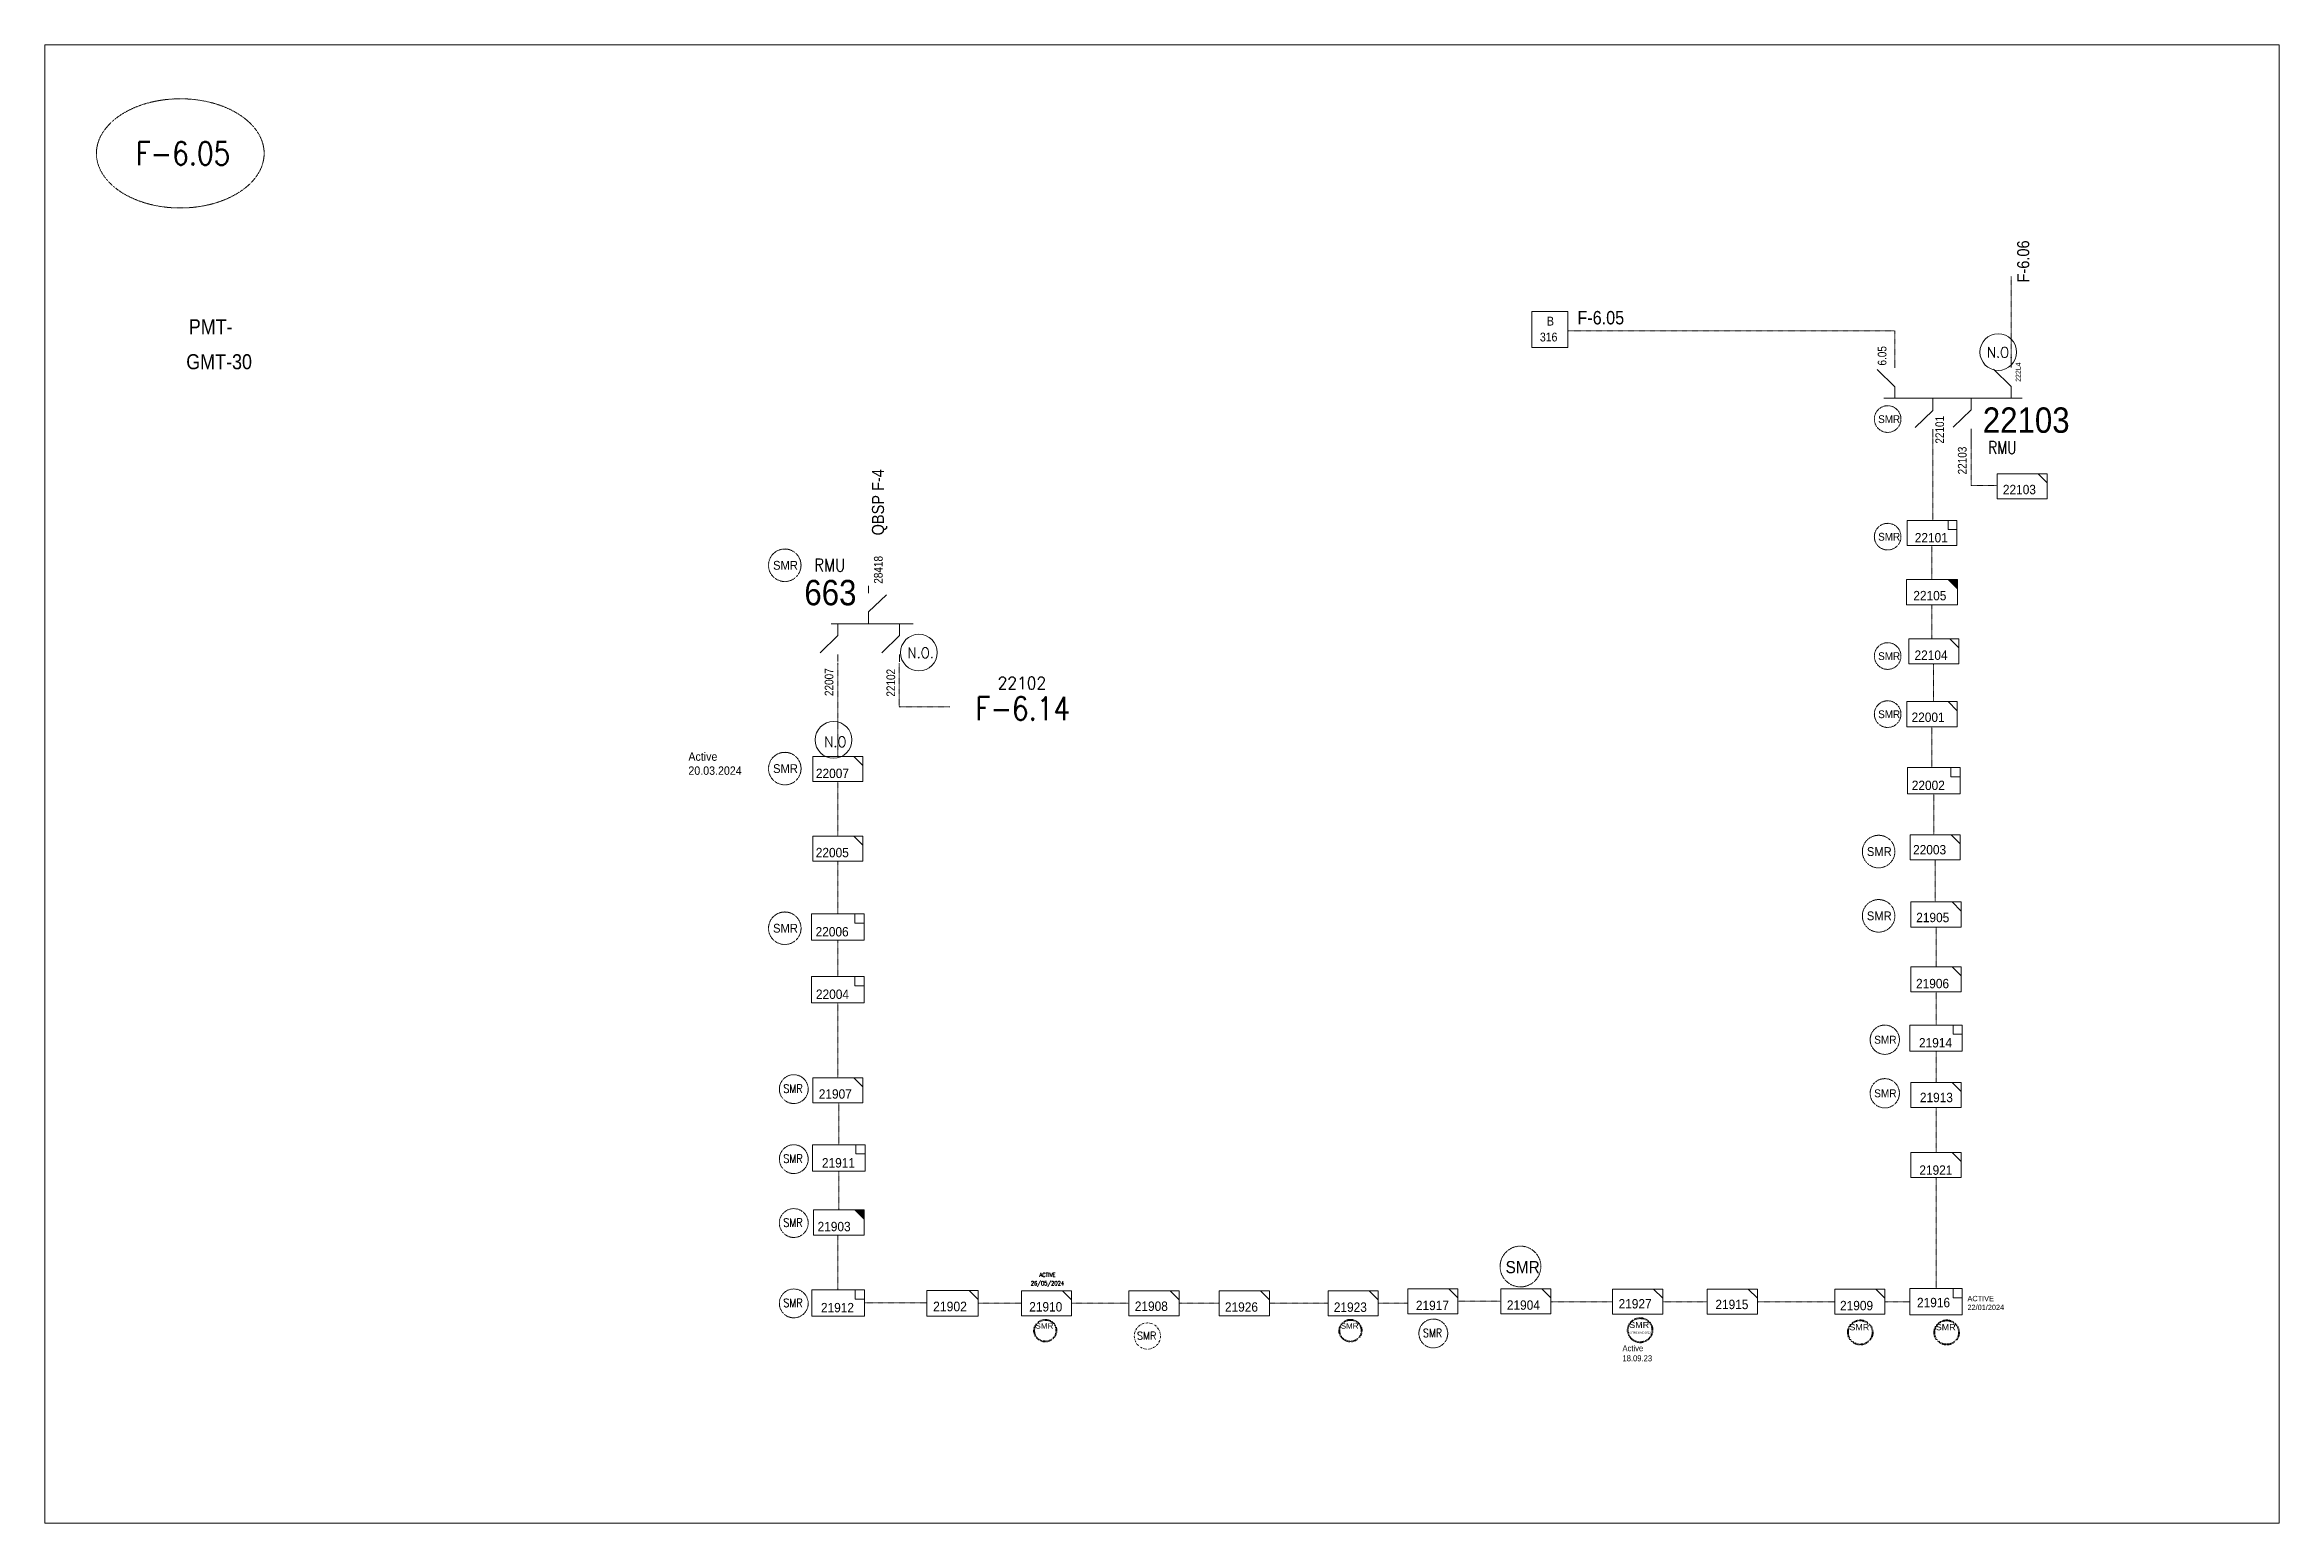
# Model space of a CAD drawing. Header units: metres. Extents: x 65984 to 144644, y -19036 to 23726.
# Drawn here: x 101554 to 102434, y 11688 to 12270 of the extents above; entities that cross this region are included whole.
import ezdxf
from ezdxf.enums import TextEntityAlignment as Align

# ---------------------------------------------------------------- set-up
doc = ezdxf.new("R2010")
doc.units = ezdxf.units.M
doc.header["$MEASUREMENT"] = 0
doc.linetypes.add('DGN Style 3', pattern=[0.013877, 0, -0.013877])
doc.linetypes.add('DGN Style 4', pattern=[1.6, 0.8, -0.4, 0, -0.4])
doc.layers.get('0').update_dxf_attribs({"color": 95, "lineweight": 40})
for name, color, linetype, lineweight in [('d_eos', 111, 'Continuous', 40), ('d_eos no', 121, 'Continuous', 40), ('d_fco text', 95, 'Continuous', 40), ('d_switch', 95, 'Continuous', 40), ('d_tf no', 6, 'Continuous', 40), ('d_ug cable', 95, 'Continuous', 40), ('d_unit sub', 7, 'Continuous', 40), ('fedr no', 95, 'Continuous', 40), ('GRID STATION  04', 7, 'Continuous', 40), ('GRID STATION 01', 7, 'Continuous', 40), ('Level 37', 7, 'Continuous', 0), ('O H MAIN FEEDER', 4, 'Continuous', 100), ('SW N O', 114, 'Continuous', 30)]:
    doc.layers.add(name, color=color, linetype=linetype, lineweight=lineweight)
doc.styles.add('NASKHF', font='naskhf.shx', dxfattribs={"height": 8})
doc.styles.get("Standard").update_dxf_attribs({"font": 'txt.shx'})
doc.styles.add('Style-Arial', font='arial.ttf')
doc.styles.add('Style-ENGINEERING', font='ENGINEERING.shx')
doc.styles.add('Style-msdefault', font='msdefault.shx')
doc.styles.add('Style-simplex', font='simplex.shx')
doc.styles.add('Style-STANDARD', font='STANDARD.shx')

msp = doc.modelspace()

# ---------------------------------------------------------------- texts
at = {"layer": 'd_eos no', "color": 2, "linetype": 'Continuous', "lineweight": 13, "style": 'Style-Arial', "width": 0.88}
msp.add_text('663', height=10, dxfattribs=at).set_placement((101853.38, 12059.74), align=Align.TOP_LEFT)
at = {"layer": 'd_fco text', "color": 7, "linetype": 'Continuous', "lineweight": 13, "style": 'Style-msdefault', "width": 0.92}
msp.add_text('222L4', height=1.946, rotation=90, dxfattribs=at).set_placement((102330.38, 12137.71), align=Align.TOP_LEFT)
at = {"layer": 'd_switch', "color": 131, "linetype": 'Continuous', "lineweight": 13, "style": 'Style-ENGINEERING', "width": 0.857143}
for s, p in [('28418', (101880.78, 12058.22)), ('22007', (101861.38, 12014)), ('22102', (101885.7, 12013.77))]:
    msp.add_text(s, height=3.43, rotation=90, dxfattribs=at).set_placement(p, align=Align.TOP_LEFT)
at = {"layer": 'd_switch', "color": 7, "linetype": 'Continuous', "lineweight": 13, "insert": (102330.96, 12176.85), "char_height": 4.7598, "attachment_point": 1, "rotation": 90, "style": 'NASKHF'}
msp.add_mtext('\\Fmsdefault;\\H1x;\\W0.9;F-6.06\\P', dxfattribs=at)
at = {"layer": 'd_switch', "color": 2, "linetype": 'Continuous', "lineweight": 13, "insert": (102157.8, 12165.62), "char_height": 5.2887, "attachment_point": 1, "style": 'NASKHF'}
msp.add_mtext('\\Fmsdefault;\\H1x;\\W0.9;F-6.05\\P', dxfattribs=at)
at = {"layer": 'd_switch', "color": 55, "linetype": 'Continuous', "lineweight": 13, "insert": (101879.99, 12077.25), "char_height": 4.7598, "attachment_point": 1, "rotation": 90, "style": 'NASKHF'}
msp.add_mtext('\\Fmsdefault;\\H1x;\\W0.9;QBSP F-4', dxfattribs=at)
at = {"layer": 'd_tf no', "color": 1, "linetype": 'Continuous', "lineweight": 40, "style": 'Style-msdefault', "width": 0.945946}
for height, p in [(3.073, (102276.24, 12124.56)), (3.073, (102276.24, 12078.26)), (3.481, (101841.05, 12067.22)), (3.073, (102276.24, 12031.25)), (3.073, (102276.24, 12008.37)), (3.481, (101841.05, 11987.17)), (3.481, (102271.78, 11954.5)), (3.481, (101841.05, 11924.31)), (3.481, (102271.78, 11929.19)), (3.133, (102274.67, 11880.24)), (3.133, (102274.67, 11859.15))]:
    msp.add_text('SMR', height=height, dxfattribs=at).set_placement(p, align=Align.TOP_LEFT)
at = {"layer": 'd_tf no', "color": 2, "linetype": 'Continuous', "lineweight": 13, "style": 'Style-msdefault', "width": 0.945946}
for s, p in [('22103', (102325.34, 12097.16)), ('22101', (102290.64, 12078.2)), ('22104', (102290.54, 12031.95)), ('22001', (102289.38, 12007.5)), ('22007', (101857.92, 11985.41)), ('22003', (102289.97, 11955.35)), ('21905', (102291.21, 11928.66)), ('22006', (101857.8, 11923.05)), ('21914', (102292.29, 11879.33)), ('21907', (101859.05, 11859.17)), ('21913', (102292.64, 11857.79)), ('21911', (101860.3, 11832.06)), ('21903', (101858.59, 11806.97)), ('21912', (101859.91, 11775.04)), ('21910', (101941.93, 11775.37)), ('21908', (101983.5, 11775.61)), ('21923', (102061.87, 11775.23)), ('21917', (102094.19, 11775.92)), ('21904', (102130.01, 11776.05)), ('21909', (102261.21, 11775.85))]:
    msp.add_text(s, height=3.7, dxfattribs=at).set_placement(p, align=Align.TOP_LEFT)
at = {"layer": 'd_tf no', "color": 131, "linetype": 'Continuous', "lineweight": 13, "style": 'Style-msdefault', "width": 0.945946}
for s, height, p in [('22105', 3.7, (102290.07, 12055.4)), ('22002', 3.7, (102289.46, 11980.69)), ('22005', 3.7, (101857.87, 11954.22)), ('22004', 3.7, (101857.94, 11898.44)), ('21906', 3.7, (102291.13, 11902.64)), ('21921', 3.7, (102292.44, 11829.2)), ('21902', 3.794, (101904.06, 11775.55)), ('21926', 3.7, (102018.99, 11775.29)), ('21915', 3.7, (102212.12, 11776.3)), ('21916', 3.7, (102291.52, 11777.05))]:
    msp.add_text(s, height=height, dxfattribs=at).set_placement(p, align=Align.TOP_LEFT)
at = {"layer": 'd_tf no', "color": 1, "linetype": 'Continuous', "lineweight": 13, "style": 'Style-msdefault', "width": 0.947368}
msp.add_text('SMR', height=4.786, dxfattribs=at).set_placement((102129.49, 11791.54), align=Align.TOP_LEFT)
at = {"layer": 'd_tf no', "color": 121, "linetype": 'Continuous', "lineweight": 13, "style": 'Style-msdefault', "width": 0.945946}
msp.add_text('21927', height=3.7, dxfattribs=at).set_placement((102174, 11776.57), align=Align.TOP_LEFT)
at = {"layer": 'd_tf no', "color": 1, "linetype": 'Continuous', "lineweight": 13, "ltscale": 0.9, "style": 'Style-simplex', "width": 0.909091}
msp.add_text('SMR', height=3.004, dxfattribs=at).set_placement((101988.19, 11762.11), align=Align.MIDDLE_CENTER)
at = {"layer": 'd_tf no', "color": 121, "linetype": 'Continuous', "lineweight": 40, "attachment_point": 1, "style": 'NASKHF'}
for s, insert, char_height in [('\\Fmsdefault;\\H1x;\\W0.945946;Active\\P20.03.2024', (101807.71, 11991.83), 3.3156), ('\\Fmsdefault;\\H1x;\\W0.945946;ACTIVE\\P22/01/2024', (102311.4, 11777.83), 2.0948), ('\\Fmsdefault;\\H1x;\\W0.945946;Active\\P18.09.23', (102175.53, 11758.39), 2.3719)]:
    msp.add_mtext(s, dxfattribs=dict(at, insert=insert, char_height=char_height))
at = {"layer": 'd_tf no', "color": 1, "linetype": 'Continuous', "lineweight": 40, "ltscale": 0.9, "char_height": 3.2634, "width": 8.1938, "attachment_point": 5, "line_spacing_factor": 1.2, "style": 'Style-STANDARD'}
for insert in [(101848.91, 11859.42), (101848.91, 11831.85), (101848.91, 11806.68), (101848.91, 11775.05), (102100.75, 11763.21)]:
    msp.add_mtext('\\H1x;\\W0.909091;SMR\\P', dxfattribs=dict(at, insert=insert))
at = {"layer": 'd_tf no', "color": 111, "linetype": 'Continuous', "lineweight": 13, "insert": (101949.1, 11784.17), "char_height": 1.6517, "attachment_point": 5, "line_spacing_factor": 1.2, "style": 'Style-STANDARD'}
msp.add_mtext('\\H1x;\\W0.909091;ACTIVE\\P26/05/2024', dxfattribs=at)
at = {"layer": 'fedr no', "color": 6, "linetype": 'Continuous', "lineweight": 13, "style": 'Style-STANDARD', "width": 0.909091}
msp.add_text('F-6.05', height=9.19, dxfattribs=at).set_placement((101608.69, 12227.67), align=Align.MIDDLE_CENTER)
at = {"layer": 'fedr no', "color": 7, "linetype": 'Continuous', "lineweight": 13, "style": 'Style-simplex', "width": 0.909091}
msp.add_text('22102', height=4.898, dxfattribs=at).set_placement((101939.04, 12019.11), align=Align.MIDDLE_CENTER)
at = {"layer": 'fedr no', "color": 55, "linetype": 'Continuous', "lineweight": 13, "style": 'Style-STANDARD', "width": 0.909091}
msp.add_text('F-6.14', height=9.19, dxfattribs=at).set_placement((101939.39, 12009.09), align=Align.MIDDLE_CENTER)
at = {"layer": 'GRID STATION  04', "color": 121, "linetype": 'Continuous', "lineweight": 13, "style": 'Style-msdefault', "width": 0.888889}
for s, height, p in [('B', 3.47, (102145.8, 12163.36)), ('316', 3.468, (102143.03, 12157.09))]:
    msp.add_text(s, height=height, dxfattribs=at).set_placement(p, align=Align.TOP_LEFT)
at = {"layer": 'GRID STATION 01', "linetype": 'Continuous', "lineweight": 13, "style": 'Style-msdefault', "width": 0.888889}
for s, p in [('PMT-', (101610.98, 12162.38)), ('GMT-30', (101609.97, 12148.61))]:
    msp.add_text(s, height=5.94, dxfattribs=at).set_placement(p, align=Align.TOP_LEFT)
at = {"layer": 'Level 37', "color": 7, "linetype": 'Continuous', "lineweight": 13, "style": 'Style-ENGINEERING', "width": 0.857143}
for s, p in [('6.05', (102276.04, 12144.14)), ('22103', (102307.62, 12101.26))]:
    msp.add_text(s, height=3.43, rotation=90, dxfattribs=at).set_placement(p, align=Align.TOP_LEFT)
at = {"layer": 'Level 37', "color": 2, "linetype": 'Continuous', "lineweight": 13, "style": 'Style-Arial', "width": 0.88}
msp.add_text('22103', height=10, dxfattribs=at).set_placement((102317.42, 12127.65), align=Align.TOP_LEFT)
at = {"layer": 'Level 37', "color": 7, "linetype": 'Continuous', "lineweight": 13, "style": 'Style-ENGINEERING', "width": 0.857143}
msp.add_text('22101', height=3.43, rotation=90, dxfattribs=at).set_placement((102298.74, 12124.31), align=Align.TOP_RIGHT)
at = {"layer": 'Level 37', "color": 2, "linetype": 'Continuous', "lineweight": 13, "width": 0.854701}
for style, p in [('Style-STANDARD', (102325.11, 12111.83)), ('Style-simplex', (101863.37, 12065.59))]:
    msp.add_text('RMU', height=4.993, dxfattribs=dict(at, style=style)).set_placement(p, align=Align.MIDDLE_CENTER)

# ---------------------------------------------------------------- blocks, each defined once
blk = doc.blocks.new('*U1137')
at = {"layer": 'd_eos', "color": 2, "linetype": 'Continuous', "lineweight": 13, "ltscale": 0.638341}
for p, q in [((-4.65, 11.34), (-11.44, 18.34)), ((-12.09, 11.34), (-14.91, 11.34)), ((0, 11.34), (-4.65, 11.34)), ((0, 14.01), (0, -18.32)), ((-4.65, -12.95), (-11.44, -5.95)), ((0, -0.8), (4.65, -0.8)), ((4.65, -0.8), (11.45, -7.81)), ((12.1, -0.8), (14.92, -0.8)), ((-12.09, -12.95), (-14.92, -12.95)), ((0, -12.95), (-4.65, -12.95))]:
    blk.add_line(p, q, dxfattribs=at)
blk = doc.blocks.new('*U1138')
at = {"layer": 'SW N O', "color": 3, "lineweight": 13, "ltscale": 0.426762}
blk.add_circle((0, 0), 16.8, dxfattribs=at)
at = {"layer": 'SW N O', "color": 3, "lineweight": 13, "style": 'Style-STANDARD'}
blk.add_text('N.O.', height=9.6, dxfattribs=at).set_placement((1.7, -0.2), align=Align.MIDDLE_CENTER)
blk = doc.blocks.new('TF_8')
at = {"color": 0, "linetype": 'ByBlock', "lineweight": -2}
blk.add_line((6.3, 4.95), (9.9, 1.35), dxfattribs=at)
blk.add_3dface([(-10.1, 4.95), (9.9, 4.95), (9.9, -5.05), (-10.1, -5.05)], dxfattribs=at)
blk = doc.blocks.new('TF3')
at = {"color": 0, "linetype": 'ByBlock', "lineweight": -2}
for p, q in [((11.3, 9), (18.3, 9)), ((18.3, 9), (18.3, 2))]:
    blk.add_line(p, q, dxfattribs=at)
at = {"color": 0, "linetype": 'ByBlock', "lineweight": -2, "flags": 128}
blk.add_lwpolyline([(18.3, 2), (11.3, 2), (11.3, 9)], dxfattribs=at)
at = {"color": 0, "linetype": 'ByBlock', "lineweight": -2}
blk.add_3dface([(-21.7, 9), (18.3, 9), (18.3, -11), (-21.7, -11)], dxfattribs=at)
blk = doc.blocks.new('exist.us-1000kva')
at = {"color": 0, "linetype": 'ByBlock', "lineweight": -2, "flags": 128}
blk.add_lwpolyline([(40, 12.9), (32.8, 20), (40, 20)], close=True, dxfattribs=at)
at = {"color": 0, "linetype": 'ByBlock', "lineweight": -2, "extrusion": (0, 0, -1)}
blk.add_solid([(-40, 12.9), (-32.8, 20), (-40, 20)], dxfattribs=at)
at = {"color": 0, "linetype": 'ByBlock', "lineweight": -2, "xscale": 2, "yscale": 2}
blk.add_blockref('TF_8', (20.2, 10.1), dxfattribs=at)
blk = doc.blocks.new('*U1344')
at = {"layer": 'SW N O', "color": 3, "lineweight": 13, "ltscale": 0.426762}
blk.add_circle((0, 0), 16.8, dxfattribs=at)
at = {"layer": 'SW N O', "color": 3, "lineweight": 13, "insert": (1.7, -1.8), "char_height": 9.6, "attachment_point": 5, "line_spacing_factor": 0.6, "style": 'Style-STANDARD'}
blk.add_mtext('N.O', dxfattribs=at)
blk = doc.blocks.new('*U3828')
at = {"color": 2, "linetype": 'DGN Style 3'}
blk.add_circle((0, 0), 40.1, dxfattribs=at)
at = {"color": 1, "style": 'Style-ENGINEERING', "width": 1.09375}
blk.add_text('SMR', height=20.04, dxfattribs=at).set_placement((29.5, 7.3), align=Align.RIGHT)
at = {"color": 7, "true_color": 0xffffff, "insert": (-35.1, -5.1), "char_height": 5.833, "width": 324.554, "attachment_point": 1}
blk.add_mtext('\\fCalibri|b0|i0|c178178|p39;ACTIVE 18.09.2023\\P', dxfattribs=at)
blk = doc.blocks.new('*U3830')
at = {"color": 2, "linetype": 'DGN Style 3'}
blk.add_circle((0, 0), 40.1, dxfattribs=at)
at = {"color": 1, "style": 'Style-ENGINEERING', "width": 1.09375}
blk.add_text('SMR', height=20.04, dxfattribs=at).set_placement((29.5, 7.3), align=Align.RIGHT)

# ---------------------------------------------------------------- linework, layer by layer
at = {"layer": 'd_eos', "color": 6, "linetype": 'Continuous', "lineweight": 13, "ltscale": 0.478599}
for p, q in [((102282.81, 12143.21), (102282.81, 12146.04)), ((102328.61, 12143.32), (102328.61, 12146.15)), ((102297.8, 12119.05), (102297.8, 12116.22))]:
    msp.add_line(p, q, dxfattribs=at)
at = {"layer": 'd_eos', "color": 2, "linetype": 'Continuous', "lineweight": 13, "ltscale": 0.478599}
for p, q in [((102282.81, 12135.77), (102275.81, 12142.57)), ((102282.81, 12131.12), (102282.81, 12135.77)), ((102328.61, 12135.88), (102321.61, 12142.68)), ((102328.61, 12131.24), (102328.61, 12135.88)), ((102332.97, 12131.24), (102278.46, 12131.24)), ((102297.8, 12126.49), (102290.8, 12119.69)), ((102297.8, 12131.13), (102297.8, 12126.49)), ((102312.8, 12126.69), (102305.8, 12119.89)), ((102312.8, 12131.34), (102312.8, 12126.69)), ((102312.8, 12119.25), (102312.8, 12116.42))]:
    msp.add_line(p, q, dxfattribs=at)
at = {"layer": 'd_ug cable', "color": 131, "linetype": 'DGN Style 3', "lineweight": 13}
for p, q in [((102297.41, 12049.87), (102297.41, 12036.57)), ((101866.55, 11990.19), (101866.55, 12027.09)), ((102297.41, 12001.92), (102297.41, 11985.81)), ((101866.55, 11958.83), (101866.55, 11980.3)), ((101866.55, 11928.24), (101866.55, 11948.97)), ((102298.64, 11949.48), (102298.64, 11932.93)), ((101866.55, 11903.4), (101866.55, 11917.85)), ((102299.01, 11897.51), (102299.01, 11884.45)), ((101866.55, 11863.69), (101866.55, 11893.19)), ((102299.01, 11874.11), (102299.01, 11861.86)), ((101866.93, 11837.31), (101866.93, 11853.81)), ((102299.01, 11851.98), (102299.01, 11834.26)), ((101866.93, 11811.69), (101866.93, 11826.97)), ((102299.01, 11780.68), (102299.01, 11824.38)), ((101958.64, 11774.92), (101981.19, 11774.92)), ((102000.95, 11774.92), (102016.77, 11774.92)), ((102059.67, 11774.92), (102036.53, 11774.92)), ((102090.7, 11774.92), (102079.35, 11774.92)), ((102110.73, 11775.7), (102127.61, 11775.7)), ((102171.61, 11775.51), (102147.37, 11775.51)), ((102191.38, 11775.51), (102208.88, 11775.51)), ((102259.13, 11775.51), (102228.64, 11775.51)), ((102278.9, 11775.51), (102288.66, 11775.51))]:
    msp.add_line(p, q, dxfattribs=at)
at = {"layer": 'd_ug cable', "color": 220, "linetype": 'DGN Style 3', "lineweight": 13, "flags": 128}
for points in [[(102328.61, 12179.18), (102328.61, 12145.56)], [(102297.8, 12083.08), (102297.8, 12116.22)]]:
    msp.add_lwpolyline(points, dxfattribs=at)
at = {"layer": 'd_ug cable', "color": 251, "linetype": 'DGN Style 3', "lineweight": 13, "flags": 128}
msp.add_lwpolyline([(102282.81, 12145.45), (102282.81, 12157.75), (102154.04, 12157.75)], dxfattribs=at)
at = {"layer": 'd_ug cable', "color": 2, "linetype": 'DGN Style 3', "lineweight": 13, "flags": 128}
msp.add_lwpolyline([(102312.8, 12111.06), (102312.8, 12117.83), (102312.8, 12117.83), (102312.8, 12096.84), (102323.02, 12096.84)], dxfattribs=at)
at = {"layer": 'd_ug cable', "color": 131, "linetype": 'DGN Style 3', "lineweight": 13, "flags": 128}
for points in [[(102297.41, 12073.25), (102297.41, 12059.88)], [(102298.04, 12026.62), (102298.04, 12011.81)], [(102298.16, 11975.47), (102298.16, 11959.36)], [(102299.01, 11923.04), (102299.01, 11907.39)], [(101866.57, 11780.19), (101866.57, 11801.67)], [(101877.01, 11775.02), (101901.61, 11775.02)], [(101921.89, 11774.92), (101938.87, 11774.92)]]:
    msp.add_lwpolyline(points, dxfattribs=at)
at = {"layer": 'd_ug cable', "color": 3, "linetype": 'DGN Style 3', "lineweight": 13, "flags": 128}
msp.add_lwpolyline([(101890.76, 12026.94), (101890.76, 12009.75), (101910.7, 12009.75)], dxfattribs=at)
at = {"layer": 'd_ug cable', "color": 2, "linetype": 'DGN Style 3', "lineweight": 13}
for centre, radius in [((102279.96, 12123.06), 5.25), ((102279.96, 12076.76), 5.25), ((101845.66, 12065.49), 6.41), ((102279.96, 12029.75), 5.25), ((102279.96, 12006.88), 5.25), ((101845.67, 11985.43), 6.41), ((102276.4, 11952.77), 6.41), ((102276.4, 11927.45), 6.41), ((101845.67, 11922.57), 6.41), ((102278.83, 11878.68), 5.77), ((101849.21, 11859.23), 5.68), ((102278.83, 11857.59), 5.77), ((101849.21, 11831.66), 5.68), ((101849.21, 11806.5), 5.68), ((102135.37, 11789.38), 8.03), ((101849.21, 11774.86), 5.68), ((102101.05, 11763.02), 5.68)]:
    msp.add_circle(centre, radius, dxfattribs=at)
at = {"layer": 'd_ug cable', "color": 2, "linetype": 'DGN Style 4', "lineweight": 13}
msp.add_circle((101988.46, 11762.01), 5.15, dxfattribs=at)
at = {"layer": 'fedr no', "color": 82, "linetype": 'DGN Style 3', "lineweight": 13, "true_color": 0x1dc70e}
msp.add_ellipse((101607.63, 12227.67), major_axis=(33.02, 0), ratio=0.651175, dxfattribs=at)
at = {"layer": 'GRID STATION  04', "color": 121, "linetype": 'Continuous', "lineweight": 13, "ltscale": 0.39177, "flags": 128}
msp.add_lwpolyline([(102139.88, 12151.29), (102139.88, 12165.44), (102154.04, 12165.44), (102154.04, 12151.29)], close=True, dxfattribs=at)
at = {"layer": 'O H MAIN FEEDER', "color": 140, "linetype": 'Continuous', "lineweight": 13, "flags": 128}
msp.add_lwpolyline([(101554.24, 12270.47), (102434.18, 12270.47), (102434.18, 11688.27), (101554.24, 11688.27)], close=True, dxfattribs=at)

# ---------------------------------------------------------------- block references
at = {"color": 1}
for name, p, xscale, yscale, zscale in [('*U3830', (101948.24, 11764.12), 0.108, 0.108, 0.108), ('*U3830', (102068.42, 11764.12), 0.108, 0.108, 0.108), ('*U3828', (102182.48, 11764.31), 0.12, 0.12, 0.12), ('*U3830', (102269.17, 11763.42), 0.12, 0.12, 0.12), ('*U3830', (102303.19, 11763.42), 0.12, 0.12, 0.12)]:
    msp.add_blockref(name, p, dxfattribs=dict(at, xscale=xscale, yscale=yscale, zscale=zscale))
at = {"layer": 'd_eos', "color": 2, "linetype": 'Continuous', "lineweight": 13, "ltscale": 0.638341, "rotation": 90.00000000000001}
msp.add_blockref('*U1137', (101877.89, 12042.45), dxfattribs=at)
at = {"layer": 'd_unit sub', "color": 2, "linetype": 'Continuous', "lineweight": 13}
for name, p, xscale, yscale, zscale in [('TF_8', (102333, 12096.58), 0.9883391455402426, 0.9883391455402426, 0.212622143282644), ('TF3', (102298.25, 12078.66), 0.4912260974043703, 0.4912260974043703, 0.2499179648993302), ('TF_8', (102298.24, 12031.68), 0.9883391455402426, 0.9883391455402426, 0.212622143282644), ('TF_8', (102297.51, 12006.91), 0.9883391455402426, 0.9883391455402426, 0.212622143282644), ('TF_8', (101866.65, 11985.29), 0.9883391455402426, 0.9883391455402426, 0.212622143282644), ('TF_8', (102298.74, 11954.47), 0.9883391455402426, 0.9883391455402426, 0.212622143282644), ('TF_8', (102299.11, 11928.03), 0.9883391455402426, 0.9883391455402426, 0.212622143282644), ('TF3', (101867.43, 11923.58), 0.5170991744586576, 0.5170991744586576, 0.2499179648993302), ('TF3', (102299.89, 11879.8), 0.5170991744586576, 0.5170991744586576, 0.2499179648993302), ('TF_8', (101866.65, 11858.8), 0.9883391455402426, 0.9883391455402426, 0.212622143282644), ('TF_8', (102299.11, 11856.97), 0.9883391455402426, 0.9883391455402426, 0.212622143282644), ('TF3', (101867.81, 11832.66), 0.5170991744586576, 0.5170991744586576, 0.2499179648993302), ('exist.us-1000kva', (101856.94, 11801.67), 0.4992119149050219, 0.5006341256390261, 0.8199408297222128), ('TF3', (101867.55, 11775.54), 0.5170991744586576, 0.5170991744586576, 0.2499179648993302), ('TF_8', (101948.85, 11774.97), 0.9883391455402426, 0.9883391455402426, 0.212622143282644), ('TF_8', (101991.17, 11774.97), 0.9883391455402426, 0.9883391455402426, 0.212622143282644), ('TF_8', (102069.57, 11774.97), 0.9883391455402426, 0.9883391455402426, 0.212622143282644), ('TF_8', (102100.94, 11775.75), 0.9883391455402426, 0.9883391455402426, 0.212622143282644), ('TF_8', (102137.59, 11775.75), 0.9883391455402426, 0.9883391455402426, 0.212622143282644), ('TF_8', (102181.59, 11775.55), 0.9883391455402426, 0.9883391455402426, 0.212622143282644), ('TF_8', (102269.11, 11775.55), 0.9883391455402426, 0.9883391455402426, 0.212622143282644), ('TF3', (102299.89, 11776.02), 0.5170991744586576, 0.5170991744586576, 0.2499179648993302)]:
    msp.add_blockref(name, p, dxfattribs=dict(at, xscale=xscale, yscale=yscale, zscale=zscale))
at = {"layer": 'd_unit sub', "color": 131, "linetype": 'Continuous', "lineweight": 13}
for name, p, xscale, yscale, zscale in [('exist.us-1000kva', (102287.43, 12049.87), 0.4992119149050219, 0.5006341256390261, 0.8199408297222128), ('TF3', (102299.04, 11981.16), 0.5170991744586576, 0.5170991744586576, 0.2499179648993302), ('TF_8', (101866.65, 11953.93), 0.9883391455402426, 0.9883391455402426, 0.212622143282644), ('TF_8', (102299.11, 11902.5), 0.9883391455402426, 0.9883391455402426, 0.212622143282644), ('TF3', (101867.43, 11898.88), 0.5170991744586576, 0.5170991744586576, 0.2499179648993302), ('TF_8', (102299.11, 11829.37), 0.9883391455402426, 0.9883391455402426, 0.212622143282644), ('TF_8', (101911.85, 11774.97), 1.013570229068831, 1.013570229068831, 0.04430401229782311), ('TF_8', (102026.75, 11774.97), 0.9883391455402426, 0.9883391455402426, 0.212622143282644), ('TF_8', (102218.86, 11775.55), 0.9883391455402426, 0.9883391455402426, 0.212622143282644)]:
    msp.add_blockref(name, p, dxfattribs=dict(at, xscale=xscale, yscale=yscale, zscale=zscale))
at = {"layer": 'SW N O', "color": 3, "lineweight": 13, "xscale": 0.4295531767636698, "yscale": 0.4295531767636698, "zscale": 0.4295531767636698}
for name, p in [('*U1138', (102323.5, 12149.44)), ('*U1138', (101898.47, 12031.11)), ('*U1344', (101864.87, 11996.74))]:
    msp.add_blockref(name, p, dxfattribs=at)

msp.set_redraw_order([(e.dxf.handle, doc.entitydb.next_handle()) for e in msp.query("TEXT MTEXT ATTDEF DIMENSION ARC_DIMENSION")])  # texts and dimensions are drawn at this point

doc.saveas('drawing.dxf')
